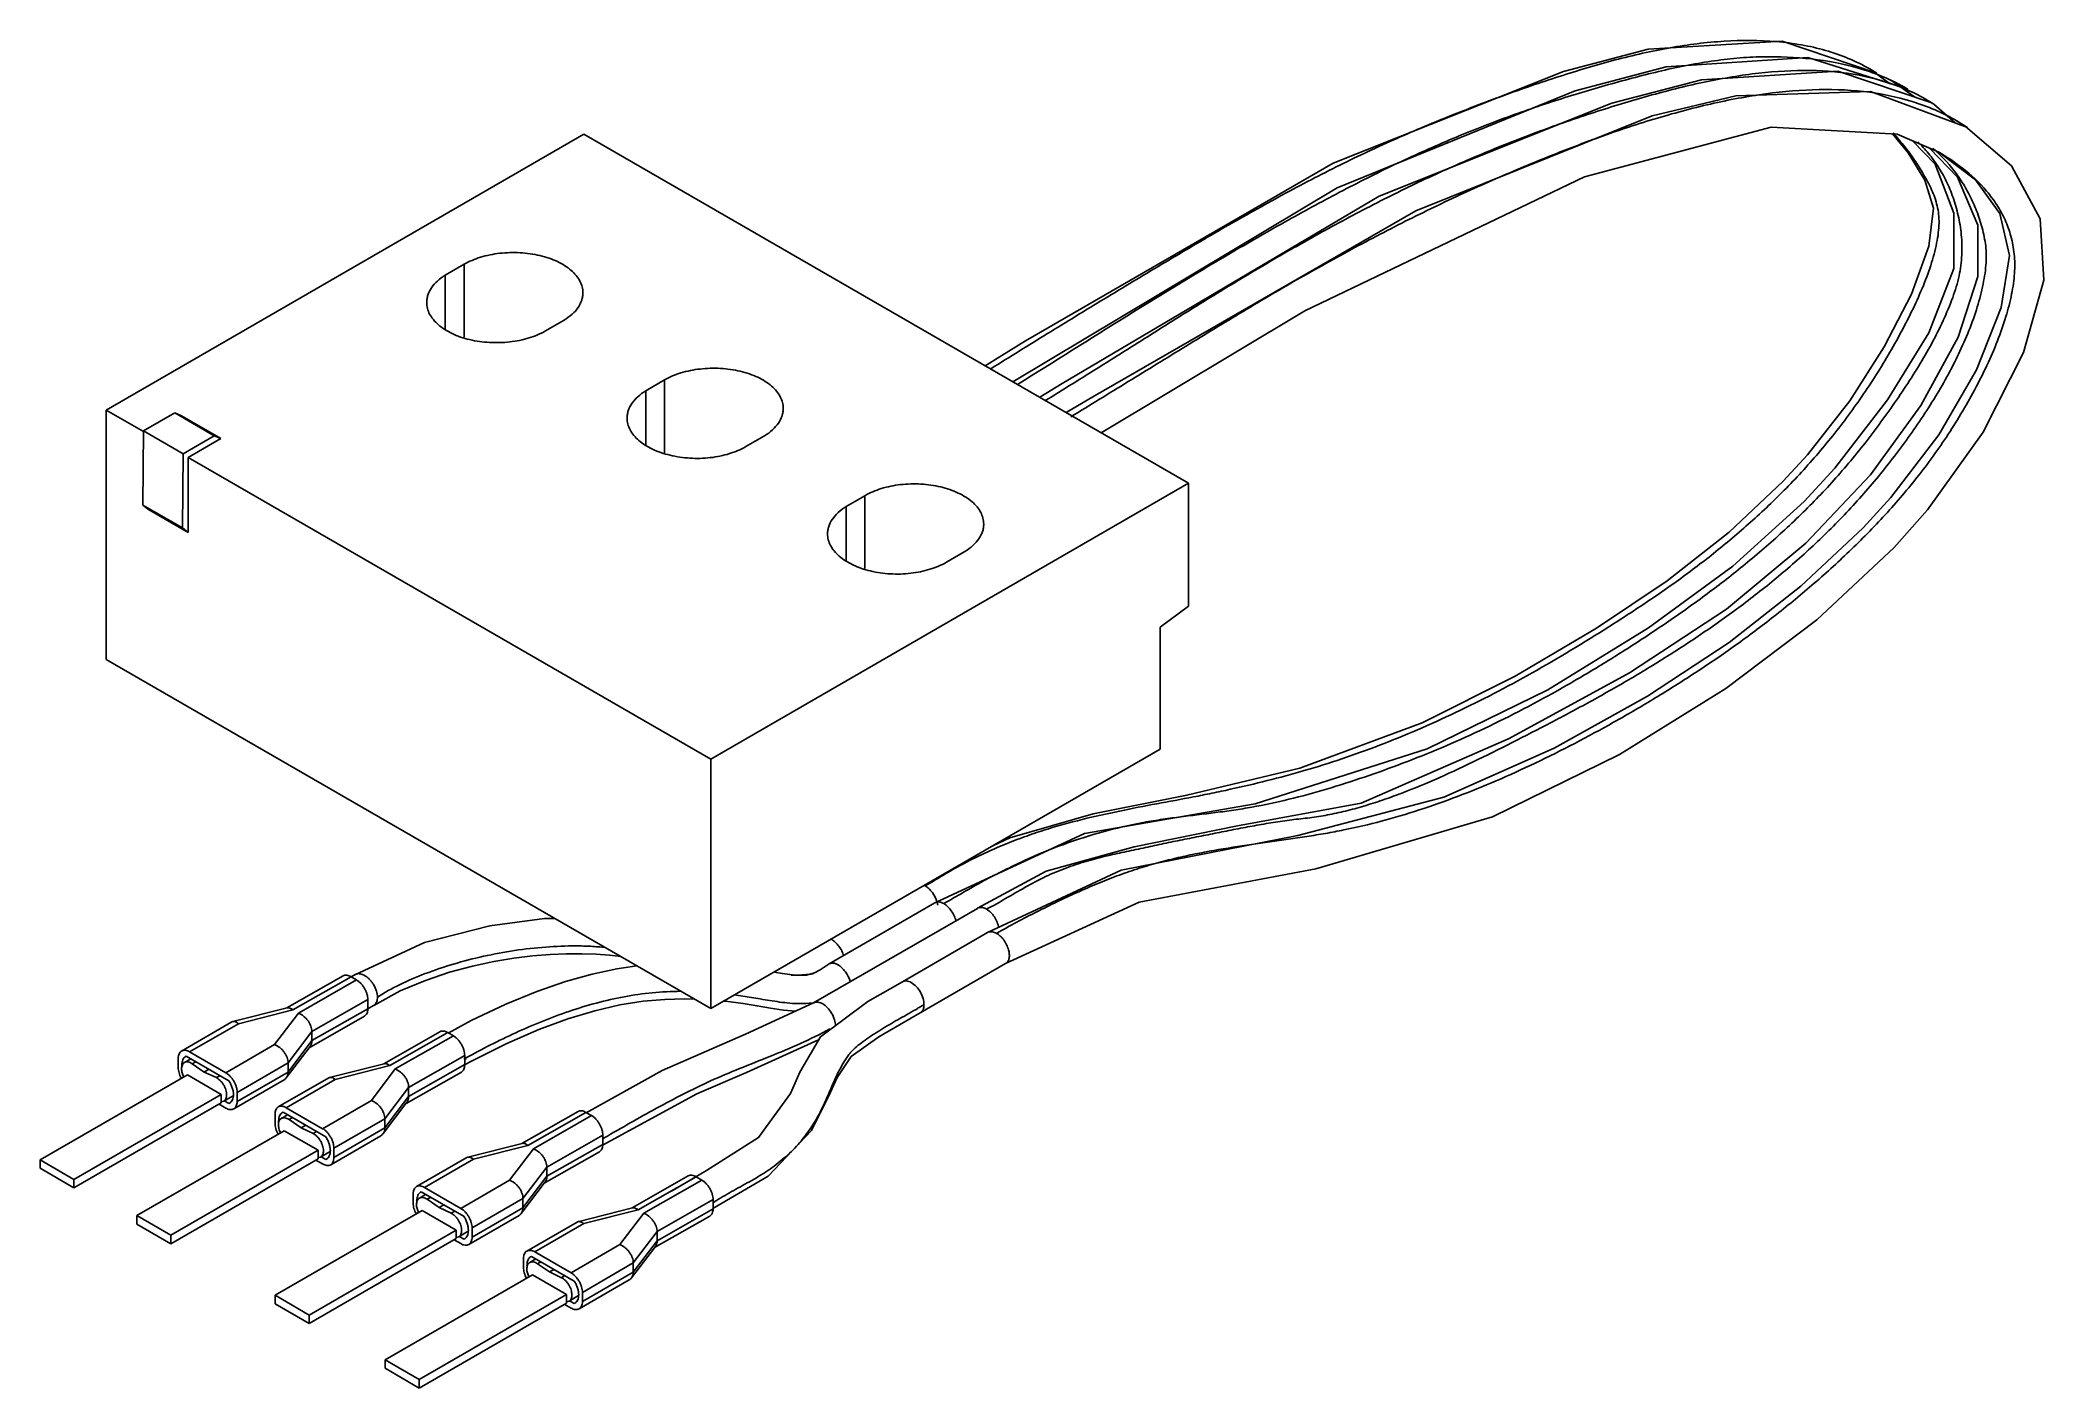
# Model space of a CAD drawing. Header units: millimetres. Extents: x 19 to 144, y 71 to 155.
import ezdxf

# ---------------------------------------------------------------- set-up
doc = ezdxf.new("R2010")
doc.units = ezdxf.units.MM
doc.header["$LTSCALE"] = 14.735379
doc.layers.get('0').update_dxf_attribs({"linetype": 'CONTINUOUS'})

msp = doc.modelspace()

# ---------------------------------------------------------------- linework, layer by layer
at = {"color": 7}
for p, q in [((132.8, 153.56), (132.82, 153.55)), ((132.8, 153.56), (133.25, 153.29)), ((134.03, 152.65), (132.82, 153.55)), ((135, 152.4), (135.01, 152.39)), ((135, 152.4), (135.19, 152.29)), ((136.27, 151.68), (136.28, 151.68)), ((136.27, 151.68), (136.67, 151.44)), ((136.8, 151.36), (136.28, 151.68)), ((138.13, 150.19), (136.8, 151.36)), ((138.25, 150.31), (138.26, 150.3)), ((138.79, 149.97), (138.25, 150.31)), ((138.26, 150.3), (138.9, 149.9)), ((22.67, 132.25), (52.51, 149.48)), ((52.51, 149.48), (90.27, 127.68)), ((141.66, 147.51), (138.79, 149.97)), ((137.11, 148.36), (137.12, 148.36)), ((45.02, 141.36), (43.85, 140.68)), ((43.85, 140.68), (43.85, 137.27)), ((45.02, 136.8), (45.02, 141.36)), ((50.11, 137.19), (51.27, 137.87)), ((57.54, 134.13), (56.37, 133.45)), ((57.54, 129.58), (57.54, 134.13)), ((56.37, 133.45), (56.37, 130.05)), ((22.67, 116.66), (22.67, 132.25)), ((25, 130.91), (22.67, 132.25)), ((26.95, 132.07), (25, 130.95)), ((29.42, 130.64), (26.95, 132.07)), ((27.37, 131.9), (26.95, 132.07)), ((27.37, 131.9), (29.84, 130.47)), ((25, 130.95), (24.97, 126.32)), ((27.48, 129.52), (25, 130.95)), ((29.42, 130.64), (27.48, 129.52)), ((29.84, 130.47), (27.8, 129.29)), ((29.42, 130.64), (29.84, 130.47)), ((62.62, 129.97), (63.79, 130.64)), ((27.44, 124.89), (27.48, 129.52)), ((27.8, 124.6), (27.8, 129.29)), ((60.43, 110.45), (27.8, 129.29)), ((90.27, 127.68), (60.43, 110.45)), ((90.27, 120), (90.27, 127.68)), ((70.05, 126.9), (68.88, 126.23)), ((70.05, 122.35), (70.05, 126.9)), ((24.97, 126.32), (25.32, 126.03)), ((27.44, 124.89), (24.97, 126.32)), ((25.32, 126.03), (27.8, 124.6)), ((68.88, 126.23), (68.88, 122.82)), ((27.8, 124.6), (27.44, 124.89)), ((75.14, 122.74), (76.3, 123.42)), ((90.27, 120), (88.5, 118.69)), ((88.5, 118.69), (88.5, 111.07)), ((60.43, 94.86), (22.67, 116.66)), ((88.5, 111.07), (60.43, 94.86)), ((60.43, 94.86), (60.43, 110.45)), ((74.42, 101.47), (67.82, 97.66)), ((66.85, 95.22), (77.08, 101.12)), ((77.09, 101.13), (77.08, 101.12)), ((72.39, 96.54), (77.71, 99.62)), ((67.81, 97.65), (67.82, 97.66)), ((78.84, 97.67), (73.51, 94.59)), ((37.46, 96.91), (33.95, 94.91)), ((34.33, 94.79), (37.96, 96.85)), ((38.31, 96.65), (34.68, 94.58)), ((38.31, 96.65), (37.96, 96.85)), ((37.97, 96.84), (38.21, 96.99)), ((72.39, 96.53), (70.23, 95.3)), ((72.38, 96.54), (72.39, 96.54)), ((39.01, 95.42), (35.52, 93.43)), ((39.01, 95.42), (39.01, 94.85)), ((30.52, 94.03), (27.38, 92.21)), ((27.88, 92.16), (30.93, 93.92)), ((30.52, 94.03), (30.57, 94.05)), ((33.98, 94.91), (30.57, 94.05)), ((30.93, 93.92), (34.33, 94.79)), ((34.68, 94.58), (33.19, 92.61)), ((38.81, 94.39), (35.35, 92.42)), ((35.52, 92.86), (39.01, 94.85)), ((39.01, 94.85), (39.37, 95.05)), ((39.37, 95.05), (39.38, 95.06)), ((30.14, 90.85), (33.19, 92.61)), ((35.52, 93.43), (34.03, 91.47)), ((34.03, 90.9), (35.52, 92.86)), ((35.52, 93.43), (35.52, 92.86)), ((43.51, 93.42), (40, 91.41)), ((40.38, 91.3), (44, 93.36)), ((44.36, 93.16), (40.72, 91.09)), ((44.36, 93.16), (44, 93.36)), ((27.17, 91.75), (27.17, 91.18)), ((27.95, 91.72), (27.56, 91.49)), ((27.67, 91.88), (27.63, 91.86)), ((30.34, 90.34), (27.67, 91.88)), ((27.88, 92.16), (30.14, 90.85)), ((28.26, 91.54), (28.04, 91.42)), ((28.04, 91.42), (28.8, 90.9)), ((34.03, 91.47), (30.85, 89.63)), ((35.41, 92.5), (33.92, 90.54)), ((34.03, 91.47), (34.03, 90.9)), ((40.03, 91.42), (36.62, 90.56)), ((45.06, 91.93), (41.56, 89.94)), ((41.56, 89.37), (45.06, 91.36)), ((45.11, 91.77), (45.01, 91.71)), ((45.06, 91.93), (45.06, 91.36)), ((45.16, 91.74), (45.06, 91.68)), ((27.74, 90.72), (18.54, 85.42)), ((29.86, 89.5), (27.74, 90.72)), ((28.8, 90.9), (29.08, 91.07)), ((28.8, 90.9), (29.55, 90.55)), ((29.55, 90.55), (29.76, 90.67)), ((33.78, 90.42), (30.64, 88.6)), ((30.85, 89.06), (34.03, 90.9)), ((36.57, 90.53), (33.42, 88.72)), ((33.92, 88.67), (36.97, 90.43)), ((36.57, 90.53), (36.62, 90.56)), ((36.97, 90.43), (40.38, 91.3)), ((40.72, 91.09), (39.23, 89.12)), ((44.85, 90.9), (41.4, 88.93)), ((57.4, 90.99), (52.65, 88.34)), ((29.86, 89.5), (20.66, 84.19)), ((29.86, 88.97), (20.66, 83.66)), ((29.72, 88.89), (30.14, 88.65)), ((29.86, 88.97), (29.86, 89.5)), ((30.02, 89.08), (29.86, 89.04)), ((30.61, 89.42), (30.02, 89.08)), ((30.05, 89.1), (30.34, 88.93)), ((30.34, 88.93), (30.38, 88.95)), ((30.38, 88.96), (30.39, 88.96)), ((30.85, 89.63), (30.85, 89.06)), ((36.19, 87.36), (39.23, 89.12)), ((41.45, 89.01), (39.96, 87.05)), ((41.56, 89.94), (40.07, 87.98)), ((40.07, 87.41), (41.56, 89.37)), ((41.56, 89.94), (41.56, 89.37)), ((33.22, 88.26), (33.22, 87.69)), ((34, 88.23), (33.61, 88)), ((33.72, 88.39), (33.68, 88.37)), ((36.39, 86.85), (33.72, 88.39)), ((33.92, 88.67), (36.19, 87.36)), ((34.3, 88.05), (34.09, 87.93)), ((34.09, 87.93), (34.85, 87.41)), ((40.07, 87.98), (36.89, 86.14)), ((40.07, 87.98), (40.07, 87.41)), ((52.14, 88.44), (48.63, 86.43)), ((49, 86.31), (52.63, 88.38)), ((52.98, 88.18), (49.35, 86.11)), ((52.98, 88.18), (52.63, 88.38)), ((33.78, 87.23), (24.59, 81.93)), ((35.9, 86.01), (33.78, 87.23)), ((34.85, 87.41), (35.13, 87.58)), ((34.85, 87.41), (35.59, 87.06)), ((35.59, 87.06), (35.81, 87.18)), ((39.83, 86.92), (36.69, 85.11)), ((36.89, 85.57), (40.07, 87.41)), ((48.65, 86.44), (45.25, 85.58)), ((53.69, 86.95), (50.19, 84.96)), ((50.19, 84.39), (53.69, 86.38)), ((53.77, 86.78), (53.68, 86.73)), ((53.69, 86.95), (53.69, 86.38)), ((53.78, 86.78), (53.69, 86.73)), ((18.54, 85.42), (18.54, 84.89)), ((20.66, 84.19), (18.54, 85.42)), ((35.9, 86.01), (26.71, 80.7)), ((35.9, 85.48), (26.71, 80.17)), ((35.77, 85.4), (36.19, 85.16)), ((35.9, 85.48), (35.9, 86.01)), ((36.06, 85.59), (35.9, 85.55)), ((36.66, 85.93), (36.06, 85.59)), ((36.1, 85.61), (36.39, 85.44)), ((36.39, 85.44), (36.43, 85.46)), ((36.43, 85.46), (36.44, 85.47)), ((36.89, 86.14), (36.89, 85.57)), ((45.19, 85.55), (42.05, 83.74)), ((42.55, 83.69), (45.6, 85.45)), ((45.19, 85.55), (45.25, 85.58)), ((45.6, 85.45), (49, 86.31)), ((49.35, 86.11), (47.86, 84.14)), ((53.48, 85.92), (50.02, 83.95)), ((18.54, 84.89), (20.66, 83.66)), ((20.66, 83.66), (20.66, 84.19)), ((44.81, 82.38), (47.86, 84.14)), ((50.08, 84.03), (48.59, 82.06)), ((50.19, 84.96), (48.7, 83)), ((48.7, 82.42), (50.19, 84.39)), ((50.19, 84.96), (50.19, 84.39)), ((59.02, 84.41), (55.51, 82.41)), ((55.89, 82.29), (59.52, 84.36)), ((59.87, 84.15), (56.24, 82.08)), ((60.17, 84.75), (57.98, 83.46)), ((59.87, 84.15), (59.52, 84.36)), ((41.84, 83.28), (41.84, 82.71)), ((42.62, 83.25), (42.23, 83.02)), ((42.35, 83.41), (42.3, 83.39)), ((45.02, 81.87), (42.35, 83.41)), ((42.55, 83.69), (44.81, 82.38)), ((42.93, 83.07), (42.72, 82.95)), ((42.72, 82.95), (43.47, 82.43)), ((43.47, 82.43), (43.75, 82.6)), ((48.7, 83), (45.52, 81.16)), ((48.7, 83), (48.7, 82.42)), ((60.57, 82.93), (57.08, 80.93)), ((60.56, 82.75), (60.64, 82.8)), ((60.57, 82.93), (60.57, 82.35)), ((60.57, 82.74), (60.65, 82.79)), ((24.59, 81.93), (24.59, 81.4)), ((26.71, 80.7), (24.59, 81.93)), ((24.59, 81.4), (26.71, 80.17)), ((42.41, 82.25), (33.22, 76.95)), ((44.53, 81.03), (42.41, 82.25)), ((43.47, 82.43), (44.22, 82.08)), ((44.22, 82.08), (44.44, 82.2)), ((48.46, 81.94), (45.31, 80.13)), ((45.52, 80.59), (48.7, 82.42)), ((52.08, 81.53), (48.94, 79.71)), ((49.44, 79.66), (52.49, 81.43)), ((52.08, 81.53), (52.13, 81.55)), ((55.54, 82.42), (52.13, 81.55)), ((52.49, 81.43), (55.89, 82.29)), ((56.24, 82.08), (54.75, 80.12)), ((60.36, 81.9), (56.91, 79.93)), ((57.08, 80.36), (60.57, 82.35)), ((26.71, 80.17), (26.71, 80.7)), ((44.53, 81.03), (35.34, 75.72)), ((44.53, 80.5), (35.34, 75.19)), ((44.4, 80.42), (44.81, 80.18)), ((44.53, 80.5), (44.53, 81.03)), ((44.69, 80.61), (44.53, 80.57)), ((45.28, 80.95), (44.69, 80.61)), ((44.72, 80.63), (45.02, 80.46)), ((45.02, 80.46), (45.06, 80.48)), ((45.06, 80.48), (45.06, 80.49)), ((45.52, 81.16), (45.52, 80.59)), ((51.7, 78.36), (54.75, 80.12)), ((57.08, 80.93), (55.59, 78.97)), ((55.59, 78.4), (57.08, 80.36)), ((57.08, 80.93), (57.08, 80.36)), ((48.73, 79.26), (48.73, 78.68)), ((49.51, 79.22), (49.12, 79)), ((49.23, 79.38), (49.19, 79.36)), ((51.9, 77.84), (49.23, 79.38)), ((49.44, 79.66), (51.7, 78.36)), ((49.82, 79.04), (49.6, 78.92)), ((49.6, 78.92), (50.36, 78.41)), ((55.59, 78.97), (52.41, 77.13)), ((56.97, 80), (55.48, 78.04)), ((55.59, 78.97), (55.59, 78.4)), ((49.29, 78.23), (40.1, 72.92)), ((51.42, 77), (49.29, 78.23)), ((50.36, 78.41), (50.64, 78.57)), ((50.36, 78.41), (51.11, 78.05)), ((51.11, 78.05), (51.32, 78.18)), ((55.34, 77.92), (52.2, 76.1)), ((52.41, 76.56), (55.59, 78.4)), ((35.34, 75.72), (33.22, 76.95)), ((33.22, 76.95), (33.22, 76.41)), ((33.22, 76.41), (35.34, 75.19)), ((51.42, 77), (42.22, 71.7)), ((51.42, 76.47), (42.22, 71.16)), ((51.28, 76.39), (51.7, 76.15)), ((51.42, 76.47), (51.42, 77)), ((51.58, 76.58), (51.42, 76.54)), ((52.17, 76.93), (51.58, 76.58)), ((51.61, 76.6), (51.9, 76.44)), ((51.9, 76.44), (51.94, 76.46)), ((51.94, 76.46), (51.95, 76.46)), ((52.41, 77.13), (52.41, 76.56)), ((35.34, 75.19), (35.34, 75.72)), ((42.22, 71.7), (40.1, 72.92)), ((40.1, 72.92), (40.1, 72.39)), ((40.1, 72.39), (42.22, 71.16)), ((42.22, 71.16), (42.22, 71.7))]:
    msp.add_line(p, q, dxfattribs=at)
for points in [[(133.25, 153.29), (127.33, 155.3), (118.97, 154.8), (113.68, 153.41), (99.3, 147.68), (80.08, 136.58), (77.56, 135.02)], [(135.19, 152.29), (128.94, 154.27), (120.08, 153.7), (114.41, 152.2), (99.54, 146.13), (79.29, 134.02)], [(136.67, 151.44), (130.81, 153.42), (122.29, 152.88), (116.69, 151.43), (102.17, 145.61), (82.38, 133.9), (80.97, 133.05)], [(135.59, 151.81), (134.11, 152.86), (135.01, 152.39)], [(138.9, 149.9), (132.86, 152.15), (124.43, 151.87), (119.22, 150.62), (104.46, 144.7), (84.28, 133.07), (82.63, 132.09)], [(135.5, 149.05), (136.88, 147.61), (138.06, 144.54), (138.05, 141.1), (136.49, 137.08), (133.92, 132.89), (130.63, 128.62), (128.7, 126.53), (124.25, 122.5), (118.98, 118.64), (112.71, 114.77), (105.17, 111.08), (94.42, 107.66), (83.77, 105.8), (74.42, 101.47)], [(134.22, 149.5), (135.21, 148.31), (136.24, 146.61), (136.78, 144.86), (136.5, 142.48), (135.41, 139.49), (133.71, 136.21), (131.55, 132.82), (128.91, 129.46), (127.4, 127.81), (124.02, 124.62), (120.15, 121.59), (115.74, 118.63), (110.66, 115.62), (104.86, 112.71), (97.22, 109.88), (90.16, 108.19), (84.3, 107.03), (79.1, 105.52), (78.04, 105.03)], [(84.81, 130.83), (97.52, 138.45), (115, 146.82), (126.65, 149.93), (134.51, 149.48), (137.12, 148.36)], [(136.56, 148.6), (138.28, 146.8), (139.56, 143.81), (139.56, 140.6), (138.32, 136.8), (136, 132.53), (132.84, 128.21), (128.82, 123.93), (123.86, 119.82), (117.81, 115.83), (110.29, 111.73), (101.05, 107.69), (93.33, 106.27), (86.87, 104.96), (81.38, 103.44), (77.09, 101.13)], [(137.11, 148.36), (139.41, 146.63), (140.93, 144.52), (141.52, 141.91), (141.01, 138.66), (139.46, 134.76), (137.12, 130.71), (134.12, 126.79), (132.39, 124.89), (128.49, 121.24), (124.02, 117.73), (118.93, 114.37), (113.1, 111.12), (106.2, 108.06), (97.09, 105.68), (86.05, 103.5), (77.71, 99.61)], [(78.84, 97.67), (87.18, 101.5), (98.22, 103.59), (109.25, 106.85), (117.17, 110.74), (123.82, 114.85), (129.5, 119.15), (134.32, 123.66), (136.41, 126.01), (139.89, 130.88), (142.41, 135.85), (143.68, 140.36), (143.44, 144.19), (141.66, 147.51)], [(50.68, 100.49), (50.04, 100.48), (46.63, 100.04), (42.55, 98.99), (38.2, 96.98)], [(39.38, 95.06), (41.04, 95.97), (42.61, 96.62), (44.12, 97.13), (45.54, 97.51), (46.87, 97.8), (48.12, 98.01), (49.29, 98.16), (50.39, 98.25), (51.41, 98.29), (52.38, 98.29), (53.27, 98.26), (54.11, 98.19), (54.81, 98.11)], [(67.81, 97.65), (67.7, 97.58), (67.25, 97.29), (66.9, 97.09), (66.4, 96.96), (65.68, 96.96), (64.9, 97.05), (64.38, 97.14)], [(55.8, 97.53), (54.56, 97.34), (53.02, 97.01), (51.36, 96.55), (49.57, 95.93), (47.63, 95.13), (45.47, 94.11), (44.02, 93.33)], [(45.07, 91.35), (45.32, 91.49), (47.69, 92.69), (49.68, 93.56), (51.5, 94.23), (53.18, 94.73), (54.74, 95.09), (56.2, 95.32), (57.55, 95.44), (58.8, 95.47), (59.4, 95.45)], [(66.85, 95.22), (62.59, 93.26), (57.4, 90.99)], [(70.23, 95.3), (67.27, 93.1), (65.98, 90.88), (65.4, 89.55), (63.41, 86.8), (60.17, 84.75)], [(61.25, 95.33), (61.5, 95.3), (62.44, 95.18), (63.32, 95.03), (64.16, 94.89), (64.97, 94.77), (65.74, 94.71)], [(60.56, 82.37), (64.01, 84.4), (66.72, 87.25), (67.9, 89.65), (68.31, 90.56), (69.19, 91.86), (70.92, 93.09), (73.51, 94.59)], [(53.7, 86.35), (59.55, 89.54), (62.66, 90.87), (67.15, 92.9)]]:
    msp.add_lwpolyline(points, dxfattribs=at)
for centre, radius, start, end in [((129.2, 142.31), 11.64, 60.0699, 64.3029), ((130.36, 141.4), 11.86, 60.0869, 67.0581), ((131.51, 138.66), 13.45, 59.6167, 59.903), ((130.31, 141.16), 9.84, 46.6329, 49.1655), ((130.69, 137.24), 12.84, 52.1408, 59.9821), ((73.34, 101.69), 0.965, 59.9301, 66.008), ((77.28, 100.78), 0.402, 104.9457, 117.6818), ((77.9, 99.29), 0.373, 111.7978, 119.8288), ((38.41, 96.64), 0.401, 113.0786, 119.9694), ((38.42, 96.62), 0.424, 105.2873, 113.0403), ((39.17, 95.4), 0.401, 302.7627, 315.0593), ((66.14, 100.79), 5.62, 276.1493, 277.3184), ((23.76, 181.94), 100.19, 299.6617, 299.924), ((28.51, 91.34), 1.12, 180.0144, 183.2128), ((33.55, 90.81), 0.458, 299.9324, 322.887), ((34.56, 87.85), 1.12, 180.0144, 183.2128), ((39.6, 87.32), 0.458, 299.9324, 322.887), ((43.18, 82.87), 1.12, 180.0144, 183.2128), ((48.23, 82.34), 0.458, 299.9324, 322.887), ((50.07, 78.84), 1.12, 180.0144, 183.2128), ((55.11, 78.32), 0.458, 299.9324, 322.887)]:
    msp.add_arc(centre, radius, start, end, dxfattribs=at)
for points, knots in [([(77.91, 134.83), (79.09, 135.56), (81.45, 137.03), (85, 139.2), (88.55, 141.34), (92.1, 143.44), (95.66, 145.46), (98.64, 147.03), (101.03, 148.2), (103.4, 149.29), (105.76, 150.3), (108.13, 151.23), (109.9, 151.89), (111.65, 152.51), (113.98, 153.28), (116.86, 154.15), (120.29, 154.93), (123.67, 155.36), (126.42, 155.36), (128.53, 155.09), (130.04, 154.75), (131.47, 154.25), (132.37, 153.81), (132.8, 153.56)], [0, 0, 0, 0, 0.069562, 0.138971, 0.208149, 0.277004, 0.34532, 0.412595, 0.445701, 0.478407, 0.542715, 0.574373, 0.605718, 0.636777, 0.667579, 0.728207, 0.787033, 0.843664, 0.898012, 0.924279, 0.94995, 0.975126, 1, 1, 1, 1]), ([(79.59, 133.85), (81.86, 135.27), (86.39, 138.13), (92.08, 141.61), (96.67, 144.24), (100.1, 146.09), (103.53, 147.8), (106.95, 149.32), (110.36, 150.65), (113.19, 151.6), (115.44, 152.28), (117.11, 152.76), (118.77, 153.2), (120.42, 153.59), (122.07, 153.92), (123.7, 154.16), (125.3, 154.31), (127.38, 154.35), (129.9, 154.16), (131.86, 153.71), (132.79, 153.39)], [0, 0, 0, 0, 0.138435, 0.276213, 0.344304, 0.411494, 0.477459, 0.541922, 0.604732, 0.665995, 0.696136, 0.725994, 0.755582, 0.78488, 0.813755, 0.842076, 0.869767, 0.89681, 0.949223, 1, 1, 1, 1]), ([(81.29, 132.82), (82.44, 133.53), (84.73, 134.96), (88.17, 137.13), (91.61, 139.29), (95.07, 141.38), (98.54, 143.36), (102, 145.21), (105.47, 146.9), (108.93, 148.42), (112.36, 149.76), (115.23, 150.74), (117.5, 151.45), (119.75, 152.1), (122.52, 152.79), (125.82, 153.35), (129.04, 153.54), (132.12, 153.27), (134.07, 152.71), (134.98, 152.32)], [0, 0, 0, 0, 0.069001, 0.138251, 0.207638, 0.276616, 0.344761, 0.4118, 0.477476, 0.541711, 0.604524, 0.666027, 0.696334, 0.726358, 0.785372, 0.84242, 0.897123, 0.949516, 1, 1, 1, 1]), ([(132.79, 153.39), (132.92, 153.35), (133.41, 153.17), (133.89, 152.97), (134.24, 152.8)], [0, 0, 0, 0, 0.250911, 1, 1, 1, 1]), ([(82.91, 131.83), (84.11, 132.56), (86.5, 134.03), (90.08, 136.23), (93.66, 138.42), (97.25, 140.54), (100.85, 142.53), (104.45, 144.39), (108.05, 146.1), (111.66, 147.66), (115.25, 149.08), (118.83, 150.31), (122.37, 151.3), (125.83, 151.99), (129.18, 152.33), (132.4, 152.24), (134.97, 151.73), (136.9, 151.02), (137.82, 150.56), (138.26, 150.3)], [0, 0, 0, 0, 0.069453, 0.139119, 0.2087, 0.277787, 0.345923, 0.412894, 0.478737, 0.543631, 0.607704, 0.670487, 0.731369, 0.789782, 0.845399, 0.898287, 0.949223, 0.974492, 1, 1, 1, 1]), ([(134.26, 149.56), (134.48, 149.31), (134.93, 148.8), (135.54, 147.98), (136.11, 147.08), (136.54, 146.3), (136.83, 145.65), (136.99, 145.14), (137.1, 144.61), (137.14, 144.06), (137.11, 143.46), (137.02, 142.83), (136.87, 142.15), (136.6, 141.21), (136.16, 140.01), (135.51, 138.56), (134.77, 137.12), (133.97, 135.68), (133.11, 134.28), (131.9, 132.47), (130.28, 130.32), (128.18, 127.93), (125.96, 125.75), (123.67, 123.76), (121.32, 121.94), (118.94, 120.28), (115.76, 118.21), (112.57, 116.28), (109.35, 114.53), (106.96, 113.35), (104.58, 112.27), (102.21, 111.3), (99.85, 110.45), (97.51, 109.72), (95.19, 109.09), (93.26, 108.64), (91.72, 108.31), (90.19, 108.01), (88.27, 107.66), (85.95, 107.21), (83.59, 106.69), (81.6, 106.14), (79.99, 105.59), (78.76, 105.12), (77.52, 104.57), (76.48, 104.06), (75.65, 103.61), (75.03, 103.25), (74.42, 102.88), (74.02, 102.64), (73.82, 102.52)], [0, 0, 0, 0, 0.011638, 0.0236, 0.035944, 0.048512, 0.054729, 0.06092, 0.067145, 0.073489, 0.080229, 0.087732, 0.095867, 0.104378, 0.122052, 0.140503, 0.159535, 0.178731, 0.197874, 0.216932, 0.25462, 0.291659, 0.327935, 0.363226, 0.397618, 0.431381, 0.464709, 0.52984, 0.561513, 0.592557, 0.622976, 0.652741, 0.681834, 0.710322, 0.738296, 0.765858, 0.779515, 0.793109, 0.820267, 0.847677, 0.875664, 0.904592, 0.919545, 0.934893, 0.950682, 0.966935, 0.97525, 0.98371, 0.992054, 1, 1, 1, 1]), ([(135.8, 149.01), (136.04, 148.78), (136.49, 148.29), (137.09, 147.46), (137.61, 146.54), (138.03, 145.52), (138.35, 144.4), (138.55, 143.19), (138.58, 141.92), (138.41, 140.59), (137.99, 139.23), (137.4, 137.82), (136.68, 136.39), (135.85, 134.96), (134.95, 133.56), (134, 132.18), (133.02, 130.84), (132.01, 129.55), (130.97, 128.31), (129.54, 126.74), (127.68, 124.9), (125.36, 122.86), (122.98, 120.99), (120.58, 119.27), (118.16, 117.65), (115.73, 116.13), (112.53, 114.26), (108.54, 112.19), (104.48, 110.47), (101.26, 109.32), (98.9, 108.56), (96.56, 107.92), (94.62, 107.5), (93.09, 107.26), (91.57, 107.05), (90.04, 106.88), (88.5, 106.67), (86.91, 106.4), (84.88, 105.93), (82.42, 105.14), (80.36, 104.29), (78.71, 103.49), (77.45, 102.84), (76.21, 102.13), (75.39, 101.65), (74.98, 101.42)], [0, 0, 0, 0, 0.011418, 0.023102, 0.035179, 0.047811, 0.061204, 0.075302, 0.0899, 0.104975, 0.121332, 0.139158, 0.157639, 0.17665, 0.195997, 0.215318, 0.234417, 0.253284, 0.271908, 0.290318, 0.326619, 0.362178, 0.396905, 0.430892, 0.464375, 0.497332, 0.529683, 0.592387, 0.652524, 0.681748, 0.710388, 0.738327, 0.76543, 0.778676, 0.79185, 0.818371, 0.831878, 0.845641, 0.874058, 0.903744, 0.934798, 0.950814, 0.967146, 0.983669, 1, 1, 1, 1]), ([(137.06, 148.31), (137.55, 147.86), (138.21, 147.08), (138.93, 145.91), (139.31, 145.11), (139.58, 144.43), (139.75, 143.9), (139.9, 143.35), (140.01, 142.79), (140.08, 142.21), (140.08, 141.6), (140.03, 140.96), (139.88, 140.04), (139.59, 138.84), (139.08, 137.38), (138.45, 135.92), (137.73, 134.49), (136.91, 133.08), (135.74, 131.24), (134.14, 129.04), (132.07, 126.57), (129.87, 124.3), (127.58, 122.23), (125.24, 120.35), (122.86, 118.63), (120.46, 117.04), (118.06, 115.57), (115.64, 114.19), (113.22, 112.89), (110.78, 111.63), (108.36, 110.41), (105.95, 109.28), (103.96, 108.45), (102.38, 107.88), (101.22, 107.51), (100.08, 107.19), (99.13, 106.99), (98.39, 106.86), (97.83, 106.78), (97.27, 106.72), (96.7, 106.65), (96.12, 106.58), (95.35, 106.46), (94.38, 106.29), (93.22, 106.07), (92.06, 105.84), (90.9, 105.61), (89.74, 105.38), (88.58, 105.14), (87.42, 104.89), (86.24, 104.64), (85.05, 104.38), (83.83, 104.06), (82.58, 103.65), (81.31, 103.12), (80.06, 102.45), (78.85, 101.74), (78.05, 101.28), (77.65, 101.07)], [0, 0, 0, 0, 0.023235, 0.035274, 0.047711, 0.05412, 0.06068, 0.067322, 0.073975, 0.080662, 0.087629, 0.095072, 0.102996, 0.120046, 0.138195, 0.156711, 0.175408, 0.194316, 0.213356, 0.251426, 0.289072, 0.325831, 0.361583, 0.396473, 0.430575, 0.463908, 0.496602, 0.528854, 0.560836, 0.592717, 0.624373, 0.655366, 0.685325, 0.699821, 0.713955, 0.727715, 0.741087, 0.747627, 0.754116, 0.760657, 0.767331, 0.774117, 0.780944, 0.794657, 0.808393, 0.822109, 0.835822, 0.849564, 0.863347, 0.877173, 0.891076, 0.905246, 0.919844, 0.935046, 0.951094, 0.967807, 0.98432, 1, 1, 1, 1]), ([(138.57, 147.38), (139.13, 146.95), (139.91, 146.22), (140.76, 145.08), (141.28, 144.14), (141.65, 143.1), (141.86, 141.98), (141.87, 140.76), (141.68, 139.45), (141.31, 138.04), (140.79, 136.55), (140.13, 135.02), (139.1, 132.99), (137.65, 130.56), (135.67, 127.86), (133.53, 125.4), (131.27, 123.14), (128.93, 121.05), (126.55, 119.12), (124.15, 117.34), (121.72, 115.7), (119.28, 114.17), (116.04, 112.28), (112.78, 110.58), (109.5, 109.08), (107.08, 108.1), (104.69, 107.26), (102.33, 106.55), (100.37, 106.09), (98.81, 105.8), (97.27, 105.55), (95.34, 105.28), (93.01, 104.95), (91.05, 104.61), (89.46, 104.26), (88.25, 103.95), (87.02, 103.58), (85.78, 103.15), (84.54, 102.66), (83.29, 102.12), (82.04, 101.53), (80.78, 100.91), (79.53, 100.26), (78.69, 99.8), (78.27, 99.56)], [0, 0, 0, 0, 0.02414, 0.036306, 0.048548, 0.060988, 0.07385, 0.087472, 0.10252, 0.119259, 0.137416, 0.156582, 0.17629, 0.215445, 0.253503, 0.290757, 0.327321, 0.363144, 0.398094, 0.432241, 0.465716, 0.498632, 0.531058, 0.594173, 0.624719, 0.654512, 0.683521, 0.711705, 0.739074, 0.752529, 0.765893, 0.792559, 0.819414, 0.84677, 0.860769, 0.875074, 0.889715, 0.904699, 0.919999, 0.935565, 0.951368, 0.967355, 0.983509, 1, 1, 1, 1]), ([(52.44, 139.58), (52.44, 139.7), (52.41, 139.96), (52.26, 140.32), (52.02, 140.67), (51.7, 140.99), (51.31, 141.28), (50.84, 141.54), (50.32, 141.75), (49.55, 141.97), (48.51, 142.11), (47.26, 142.08), (46.07, 141.84), (45.34, 141.54), (45.02, 141.36)], [0, 0, 0, 0, 0.042839, 0.087449, 0.135262, 0.187204, 0.243684, 0.304679, 0.369818, 0.438468, 0.582751, 0.729841, 0.871367, 1, 1, 1, 1]), ([(43.85, 140.68), (43.68, 140.57), (43.36, 140.34), (42.98, 139.92), (42.78, 139.52), (42.7, 139.21), (42.69, 139.05), (42.69, 138.97)], [0, 0, 0, 0, 0.287519, 0.545873, 0.779718, 0.890802, 1, 1, 1, 1]), ([(42.69, 138.97), (42.69, 138.85), (42.72, 138.59), (42.86, 138.23), (43.1, 137.88), (43.42, 137.56), (43.82, 137.27), (44.28, 137.01), (44.8, 136.8), (45.58, 136.58), (46.61, 136.44), (47.87, 136.47), (49.06, 136.71), (49.78, 137.01), (50.11, 137.19)], [0, 0, 0, 0, 0.042839, 0.087449, 0.135262, 0.187204, 0.243684, 0.304679, 0.369818, 0.438468, 0.582751, 0.729841, 0.871367, 1, 1, 1, 1]), ([(51.27, 137.87), (51.45, 137.98), (51.77, 138.21), (52.15, 138.63), (52.35, 139.03), (52.43, 139.34), (52.44, 139.5), (52.44, 139.58)], [0, 0, 0, 0, 0.287519, 0.545873, 0.779718, 0.890802, 1, 1, 1, 1]), ([(64.95, 132.36), (64.95, 132.48), (64.92, 132.73), (64.78, 133.1), (64.54, 133.45), (64.22, 133.77), (63.82, 134.06), (63.36, 134.31), (62.84, 134.52), (62.06, 134.74), (61.03, 134.89), (59.77, 134.85), (58.59, 134.62), (57.86, 134.32), (57.54, 134.13)], [0, 0, 0, 0, 0.042839, 0.087449, 0.135262, 0.187204, 0.243684, 0.304679, 0.369818, 0.438468, 0.582751, 0.729841, 0.871367, 1, 1, 1, 1]), ([(56.37, 133.45), (56.19, 133.34), (55.87, 133.11), (55.5, 132.69), (55.29, 132.3), (55.21, 131.98), (55.2, 131.82), (55.2, 131.74)], [0, 0, 0, 0, 0.287519, 0.545873, 0.779718, 0.890802, 1, 1, 1, 1]), ([(55.2, 131.74), (55.2, 131.62), (55.23, 131.37), (55.38, 131), (55.62, 130.65), (55.94, 130.33), (56.33, 130.04), (56.8, 129.79), (57.32, 129.58), (58.09, 129.36), (59.13, 129.21), (60.38, 129.24), (61.57, 129.48), (62.3, 129.78), (62.62, 129.97)], [0, 0, 0, 0, 0.042839, 0.087449, 0.135262, 0.187204, 0.243684, 0.304679, 0.369818, 0.438468, 0.582751, 0.729841, 0.871367, 1, 1, 1, 1]), ([(63.79, 130.64), (63.96, 130.75), (64.28, 130.99), (64.66, 131.41), (64.86, 131.8), (64.94, 132.12), (64.95, 132.28), (64.95, 132.36)], [0, 0, 0, 0, 0.287519, 0.545873, 0.779718, 0.890802, 1, 1, 1, 1]), ([(77.47, 125.13), (77.47, 125.25), (77.44, 125.51), (77.29, 125.87), (77.06, 126.22), (76.74, 126.54), (76.34, 126.83), (75.88, 127.08), (75.35, 127.29), (74.58, 127.52), (73.54, 127.66), (72.29, 127.63), (71.1, 127.39), (70.37, 127.09), (70.05, 126.9)], [0, 0, 0, 0, 0.042839, 0.087449, 0.135262, 0.187204, 0.243684, 0.304679, 0.369818, 0.438468, 0.582751, 0.729841, 0.871367, 1, 1, 1, 1]), ([(68.88, 126.23), (68.71, 126.12), (68.39, 125.88), (68.01, 125.46), (67.81, 125.07), (67.73, 124.75), (67.72, 124.6), (67.72, 124.52)], [0, 0, 0, 0, 0.287519, 0.545873, 0.779718, 0.890802, 1, 1, 1, 1]), ([(67.72, 124.52), (67.72, 124.39), (67.75, 124.14), (67.9, 123.77), (68.13, 123.43), (68.45, 123.11), (68.85, 122.82), (69.31, 122.56), (69.84, 122.35), (70.61, 122.13), (71.64, 121.98), (72.9, 122.02), (74.09, 122.26), (74.82, 122.56), (75.14, 122.74)], [0, 0, 0, 0, 0.042839, 0.087449, 0.135262, 0.187204, 0.243684, 0.304679, 0.369818, 0.438468, 0.582751, 0.729841, 0.871367, 1, 1, 1, 1]), ([(76.3, 123.42), (76.48, 123.53), (76.8, 123.76), (77.18, 124.18), (77.38, 124.57), (77.46, 124.89), (77.47, 125.05), (77.47, 125.13)], [0, 0, 0, 0, 0.287519, 0.545873, 0.779718, 0.890802, 1, 1, 1, 1]), ([(74.56, 101.51), (74.5, 101.72), (74.35, 102.03), (74.06, 102.35), (73.9, 102.48), (73.82, 102.52)], [0, 0, 0, 0, 0.526189, 0.781905, 1, 1, 1, 1]), ([(74.98, 101.42), (74.94, 101.44), (74.84, 101.49), (74.69, 101.53), (74.55, 101.52), (74.46, 101.49), (74.42, 101.47)], [0, 0, 0, 0, 0.274247, 0.533142, 0.773415, 1, 1, 1, 1]), ([(74.6, 101.32), (74.6, 101.33), (74.59, 101.4), (74.58, 101.46), (74.56, 101.51)], [0, 0, 0, 0, 0.23789, 1, 1, 1, 1]), ([(75.74, 100.33), (75.72, 100.44), (75.64, 100.67), (75.46, 100.97), (75.24, 101.23), (75.07, 101.37), (74.98, 101.42)], [0, 0, 0, 0, 0.250872, 0.522089, 0.780334, 1, 1, 1, 1]), ([(77.65, 101.07), (77.57, 101.12), (77.42, 101.18), (77.25, 101.18), (77.18, 101.16)], [0, 0, 0, 0, 0.541366, 1, 1, 1, 1]), ([(78.41, 99.91), (78.39, 100.03), (78.32, 100.26), (78.15, 100.59), (77.93, 100.87), (77.74, 101.01), (77.65, 101.07)], [0, 0, 0, 0, 0.251256, 0.513761, 0.76895, 1, 1, 1, 1]), ([(67.99, 99.17), (68.06, 99.12), (68.22, 99), (68.43, 98.77), (68.61, 98.48), (68.7, 98.27), (68.73, 98.16)], [0, 0, 0, 0, 0.209408, 0.460251, 0.733487, 1, 1, 1, 1]), ([(78.27, 99.56), (78.23, 99.58), (78.15, 99.63), (78.01, 99.66), (77.88, 99.67), (77.8, 99.65), (77.76, 99.64)], [0, 0, 0, 0, 0.271782, 0.530429, 0.772283, 1, 1, 1, 1]), ([(78.84, 97.67), (78.9, 97.7), (79, 97.81), (79.07, 98.02), (79.08, 98.27), (79.02, 98.56), (78.91, 98.86), (78.73, 99.15), (78.52, 99.39), (78.36, 99.51), (78.27, 99.56)], [0, 0, 0, 0, 0.091022, 0.190043, 0.296689, 0.423324, 0.571387, 0.727164, 0.874439, 1, 1, 1, 1]), ([(53.84, 98.68), (53.54, 98.71), (52.93, 98.76), (51.69, 98.79), (50.1, 98.73), (48.17, 98.51), (46.24, 98.15), (44.38, 97.67), (42.62, 97.08), (41.03, 96.4), (40.05, 95.86), (39.61, 95.57)], [0, 0, 0, 0, 0.060917, 0.122998, 0.251619, 0.384022, 0.517256, 0.648322, 0.774273, 0.892323, 1, 1, 1, 1]), ([(67.82, 97.65), (67.86, 97.67), (67.95, 97.71), (68.09, 97.71), (68.24, 97.67), (68.33, 97.62), (68.38, 97.6)], [0, 0, 0, 0, 0.231759, 0.474355, 0.731949, 1, 1, 1, 1]), ([(37.96, 96.85), (37.91, 96.88), (37.83, 96.92), (37.7, 96.95), (37.57, 96.95), (37.5, 96.93), (37.46, 96.91)], [0, 0, 0, 0, 0.290135, 0.549512, 0.782516, 1, 1, 1, 1]), ([(38.79, 96.94), (38.75, 96.96), (38.66, 96.99), (38.51, 97.05), (38.38, 97.05), (38.31, 97.03)], [0, 0, 0, 0, 0.288083, 0.542017, 1, 1, 1, 1]), ([(39.01, 95.42), (39.01, 95.48), (39, 95.59), (38.96, 95.77), (38.9, 95.95), (38.81, 96.12), (38.7, 96.28), (38.58, 96.43), (38.45, 96.55), (38.36, 96.62), (38.31, 96.65)], [0, 0, 0, 0, 0.114227, 0.237528, 0.367281, 0.500388, 0.63344, 0.763036, 0.886089, 1, 1, 1, 1]), ([(39.61, 95.57), (39.61, 95.7), (39.56, 95.98), (39.41, 96.3), (39.25, 96.54), (39.13, 96.67), (39.03, 96.77), (38.93, 96.86), (38.85, 96.91), (38.79, 96.94)], [0, 0, 0, 0, 0.236086, 0.497703, 0.630696, 0.760676, 0.82336, 0.883887, 1, 1, 1, 1]), ([(66.87, 97.05), (66.75, 97.03), (66.28, 96.96), (65.8, 96.94), (65.44, 96.94)], [0, 0, 0, 0, 0.251532, 1, 1, 1, 1]), ([(68.38, 97.6), (68.4, 97.58), (68.5, 97.52), (68.58, 97.45), (68.64, 97.39)], [0, 0, 0, 0, 0.225653, 1, 1, 1, 1]), ([(68.64, 97.39), (68.7, 97.33), (68.81, 97.2), (69, 96.92), (69.1, 96.68), (69.14, 96.51)], [0, 0, 0, 0, 0.241309, 0.498949, 1, 1, 1, 1]), ([(72.39, 96.54), (72.42, 96.56), (72.51, 96.59), (72.65, 96.6), (72.8, 96.56), (72.9, 96.51), (72.95, 96.49)], [0, 0, 0, 0, 0.217747, 0.450889, 0.710466, 1, 1, 1, 1]), ([(72.95, 96.49), (73.06, 96.42), (73.28, 96.24), (73.53, 95.9), (73.7, 95.51), (73.75, 95.23), (73.74, 95.1)], [0, 0, 0, 0, 0.237353, 0.500214, 0.762953, 1, 1, 1, 1]), ([(39.45, 95.12), (39.5, 95.17), (39.59, 95.32), (39.61, 95.48), (39.61, 95.57)], [0, 0, 0, 0, 0.458856, 1, 1, 1, 1]), ([(58.55, 95.94), (57.96, 95.94), (56.77, 95.88), (55.02, 95.62), (53.28, 95.23), (50.99, 94.53), (48.25, 93.41), (46.14, 92.33), (45.11, 91.77)], [0, 0, 0, 0, 0.125156, 0.249433, 0.374677, 0.500799, 0.75318, 1, 1, 1, 1]), ([(66.74, 95.21), (66.51, 95.18), (66.05, 95.16), (65.37, 95.19), (64.73, 95.27), (64.12, 95.36), (63.53, 95.46), (62.8, 95.59), (62.26, 95.67), (61.9, 95.72)], [0, 0, 0, 0, 0.144178, 0.281857, 0.414189, 0.541682, 0.664506, 0.781118, 1, 1, 1, 1]), ([(66.85, 95.22), (66.89, 95.24), (66.98, 95.27), (67.13, 95.27), (67.28, 95.23), (67.37, 95.19), (67.42, 95.16)], [0, 0, 0, 0, 0.231575, 0.474511, 0.731754, 1, 1, 1, 1]), ([(67.42, 95.16), (67.52, 95.1), (67.73, 94.93), (67.99, 94.59), (68.16, 94.19), (68.21, 93.91), (68.21, 93.79)], [0, 0, 0, 0, 0.22135, 0.491706, 0.766966, 1, 1, 1, 1]), ([(30.57, 94.05), (30.6, 94.05), (30.66, 94.06), (30.75, 94.04), (30.84, 93.99), (30.9, 93.95), (30.93, 93.92)], [0, 0, 0, 0, 0.206278, 0.436058, 0.699511, 1, 1, 1, 1]), ([(33.98, 94.91), (34.01, 94.92), (34.06, 94.92), (34.15, 94.9), (34.24, 94.85), (34.3, 94.81), (34.33, 94.79)], [0, 0, 0, 0, 0.205995, 0.435622, 0.699151, 1, 1, 1, 1]), ([(35.52, 93.43), (35.52, 93.54), (35.48, 93.72), (35.38, 93.95), (35.27, 94.11), (35.14, 94.26), (34.96, 94.43), (34.79, 94.53), (34.68, 94.58)], [0, 0, 0, 0, 0.231877, 0.358708, 0.489605, 0.621872, 0.752757, 1, 1, 1, 1]), ([(38.81, 94.39), (38.84, 94.41), (38.9, 94.46), (38.97, 94.57), (39, 94.7), (39.01, 94.8), (39.01, 94.85)], [0, 0, 0, 0, 0.21714, 0.450002, 0.709508, 1, 1, 1, 1]), ([(60.64, 82.8), (61, 83.01), (61.54, 83.33), (62.28, 83.74), (62.85, 84.05), (63.43, 84.38), (64.17, 84.85), (65.01, 85.49), (65.88, 86.34), (66.58, 87.23), (67.14, 88.14), (67.58, 89.05), (67.96, 89.94), (68.27, 90.66), (68.56, 91.21), (68.79, 91.61), (69, 91.93), (69.2, 92.16), (69.42, 92.39), (69.74, 92.66), (70.18, 92.98), (70.66, 93.3), (71.35, 93.73), (72.25, 94.25), (72.98, 94.66), (73.35, 94.87)], [0, 0, 0, 0, 0.06951, 0.104509, 0.140562, 0.177614, 0.215011, 0.286561, 0.35321, 0.415771, 0.474702, 0.530252, 0.583438, 0.635333, 0.661167, 0.686833, 0.712024, 0.724447, 0.737106, 0.764503, 0.794919, 0.827281, 0.860647, 0.929243, 1, 1, 1, 1]), ([(73.74, 95.1), (73.74, 95.05), (73.74, 94.94), (73.69, 94.79), (73.62, 94.67), (73.55, 94.61), (73.51, 94.59)], [0, 0, 0, 0, 0.289337, 0.548831, 0.782061, 1, 1, 1, 1]), ([(34.03, 91.47), (34.03, 91.58), (33.99, 91.76), (33.89, 91.98), (33.78, 92.15), (33.66, 92.3), (33.47, 92.47), (33.3, 92.57), (33.19, 92.61)], [0, 0, 0, 0, 0.231784, 0.358555, 0.489408, 0.621663, 0.752575, 1, 1, 1, 1]), ([(35.41, 92.5), (35.42, 92.52), (35.46, 92.57), (35.5, 92.69), (35.52, 92.79), (35.52, 92.86)], [0, 0, 0, 0, 0.233971, 0.477104, 1, 1, 1, 1]), ([(44, 93.36), (43.96, 93.39), (43.87, 93.43), (43.74, 93.46), (43.62, 93.46), (43.54, 93.44), (43.51, 93.42)], [0, 0, 0, 0, 0.290135, 0.549512, 0.782516, 1, 1, 1, 1]), ([(45.06, 91.93), (45.06, 91.99), (45.05, 92.1), (45.01, 92.28), (44.94, 92.46), (44.86, 92.63), (44.75, 92.79), (44.63, 92.94), (44.5, 93.06), (44.4, 93.13), (44.36, 93.16)], [0, 0, 0, 0, 0.114227, 0.237528, 0.367281, 0.500388, 0.63344, 0.763036, 0.886089, 1, 1, 1, 1]), ([(67.86, 93.59), (67.26, 93.26), (66.03, 92.66), (64.13, 91.87), (62.25, 91.13), (60.43, 90.37), (58.7, 89.53), (56.48, 88.35), (54.85, 87.41), (53.77, 86.78)], [0, 0, 0, 0, 0.130435, 0.262513, 0.392962, 0.518373, 0.6398, 0.760464, 1, 1, 1, 1]), ([(27.17, 91.75), (27.17, 91.8), (27.18, 91.9), (27.22, 92.03), (27.28, 92.14), (27.34, 92.19), (27.38, 92.21)], [0, 0, 0, 0, 0.289776, 0.54907, 0.782226, 1, 1, 1, 1]), ([(27.38, 92.21), (27.41, 92.23), (27.49, 92.26), (27.61, 92.26), (27.75, 92.23), (27.83, 92.19), (27.88, 92.16)], [0, 0, 0, 0, 0.217775, 0.450931, 0.710225, 1, 1, 1, 1]), ([(27.38, 91.1), (27.38, 91.14), (27.39, 91.23), (27.42, 91.34), (27.48, 91.43), (27.53, 91.48), (27.56, 91.49)], [0, 0, 0, 0, 0.289758, 0.54908, 0.782223, 1, 1, 1, 1]), ([(27.63, 91.86), (27.59, 91.84), (27.52, 91.78), (27.45, 91.65), (27.4, 91.5), (27.4, 91.39), (27.4, 91.34)], [0, 0, 0, 0, 0.217848, 0.450984, 0.71024, 1, 1, 1, 1]), ([(27.56, 91.49), (27.58, 91.5), (27.61, 91.52), (27.68, 91.54), (27.79, 91.53), (27.92, 91.49), (28, 91.45), (28.04, 91.42)], [0, 0, 0, 0, 0.105653, 0.213755, 0.444824, 0.705767, 1, 1, 1, 1]), ([(40.03, 91.42), (40.05, 91.43), (40.11, 91.43), (40.2, 91.41), (40.29, 91.36), (40.35, 91.32), (40.38, 91.3)], [0, 0, 0, 0, 0.205995, 0.435622, 0.699151, 1, 1, 1, 1]), ([(44.85, 90.9), (44.88, 90.92), (44.95, 90.97), (45.01, 91.08), (45.05, 91.21), (45.06, 91.31), (45.06, 91.36)], [0, 0, 0, 0, 0.21714, 0.450002, 0.709508, 1, 1, 1, 1]), ([(27.36, 90.51), (27.3, 90.62), (27.23, 90.79), (27.18, 91.02), (27.17, 91.13), (27.17, 91.18)], [0, 0, 0, 0, 0.524896, 0.77128, 1, 1, 1, 1]), ([(27.51, 90.59), (27.47, 90.68), (27.41, 90.84), (27.38, 91.02), (27.38, 91.1)], [0, 0, 0, 0, 0.524851, 1, 1, 1, 1]), ([(29.55, 90.55), (29.59, 90.53), (29.68, 90.47), (29.8, 90.37), (29.91, 90.24), (30.01, 90.1), (30.09, 89.94), (30.15, 89.79), (30.19, 89.63), (30.19, 89.52), (30.19, 89.47)], [0, 0, 0, 0, 0.111719, 0.233461, 0.362632, 0.496004, 0.629937, 0.760743, 0.88505, 1, 1, 1, 1]), ([(30.14, 90.85), (30.19, 90.83), (30.28, 90.76), (30.41, 90.64), (30.54, 90.49), (30.64, 90.33), (30.73, 90.16), (30.8, 89.98), (30.84, 89.8), (30.85, 89.69), (30.85, 89.63)], [0, 0, 0, 0, 0.114147, 0.237335, 0.366976, 0.499999, 0.633022, 0.762663, 0.885853, 1, 1, 1, 1]), ([(30.62, 89.47), (30.62, 89.54), (30.61, 89.69), (30.55, 89.91), (30.46, 90.13), (30.39, 90.27), (30.34, 90.34)], [0, 0, 0, 0, 0.227891, 0.474865, 0.734733, 1, 1, 1, 1]), ([(33.92, 90.54), (33.94, 90.56), (33.97, 90.61), (34.02, 90.73), (34.03, 90.83), (34.03, 90.9)], [0, 0, 0, 0, 0.234134, 0.477325, 1, 1, 1, 1]), ([(36.62, 90.56), (36.65, 90.56), (36.7, 90.57), (36.79, 90.55), (36.88, 90.5), (36.94, 90.46), (36.97, 90.43)], [0, 0, 0, 0, 0.206278, 0.436058, 0.699511, 1, 1, 1, 1]), ([(41.56, 89.94), (41.56, 90.05), (41.52, 90.23), (41.42, 90.46), (41.32, 90.62), (41.19, 90.77), (41, 90.94), (40.84, 91.04), (40.72, 91.09)], [0, 0, 0, 0, 0.231877, 0.358708, 0.489605, 0.621872, 0.752757, 1, 1, 1, 1]), ([(30.19, 89.47), (30.19, 89.43), (30.19, 89.35), (30.15, 89.23), (30.1, 89.14), (30.04, 89.1), (30.02, 89.08)], [0, 0, 0, 0, 0.289783, 0.549074, 0.782242, 1, 1, 1, 1]), ([(30.38, 88.95), (30.42, 88.97), (30.49, 89.03), (30.57, 89.16), (30.61, 89.31), (30.62, 89.42), (30.62, 89.47)], [0, 0, 0, 0, 0.217848, 0.450984, 0.71024, 1, 1, 1, 1]), ([(30.85, 89.06), (30.85, 89.01), (30.84, 88.91), (30.8, 88.78), (30.73, 88.67), (30.67, 88.62), (30.64, 88.6)], [0, 0, 0, 0, 0.289776, 0.54907, 0.782226, 1, 1, 1, 1]), ([(40.07, 87.98), (40.07, 88.09), (40.04, 88.27), (39.93, 88.49), (39.83, 88.66), (39.7, 88.81), (39.51, 88.98), (39.35, 89.08), (39.23, 89.12)], [0, 0, 0, 0, 0.231784, 0.358555, 0.489408, 0.621663, 0.752575, 1, 1, 1, 1]), ([(41.45, 89.01), (41.47, 89.03), (41.5, 89.08), (41.55, 89.2), (41.56, 89.3), (41.56, 89.37)], [0, 0, 0, 0, 0.233971, 0.477104, 1, 1, 1, 1]), ([(30.64, 88.6), (30.61, 88.58), (30.53, 88.55), (30.4, 88.55), (30.27, 88.58), (30.18, 88.62), (30.14, 88.65)], [0, 0, 0, 0, 0.217775, 0.450931, 0.710225, 1, 1, 1, 1]), ([(33.22, 88.26), (33.22, 88.31), (33.22, 88.41), (33.26, 88.54), (33.33, 88.65), (33.39, 88.7), (33.42, 88.72)], [0, 0, 0, 0, 0.289776, 0.54907, 0.782226, 1, 1, 1, 1]), ([(33.41, 87.02), (33.35, 87.13), (33.28, 87.3), (33.22, 87.53), (33.22, 87.64), (33.22, 87.69)], [0, 0, 0, 0, 0.524896, 0.77128, 1, 1, 1, 1]), ([(33.42, 88.72), (33.46, 88.74), (33.53, 88.77), (33.66, 88.77), (33.79, 88.74), (33.88, 88.7), (33.92, 88.67)], [0, 0, 0, 0, 0.217775, 0.450931, 0.710225, 1, 1, 1, 1]), ([(33.43, 87.61), (33.43, 87.65), (33.43, 87.74), (33.47, 87.85), (33.52, 87.94), (33.58, 87.99), (33.61, 88)], [0, 0, 0, 0, 0.289758, 0.54908, 0.782223, 1, 1, 1, 1]), ([(33.56, 87.1), (33.52, 87.19), (33.45, 87.35), (33.43, 87.53), (33.43, 87.61)], [0, 0, 0, 0, 0.524851, 1, 1, 1, 1]), ([(33.68, 88.37), (33.64, 88.35), (33.57, 88.29), (33.49, 88.16), (33.45, 88.01), (33.44, 87.9), (33.44, 87.85)], [0, 0, 0, 0, 0.217848, 0.450984, 0.71024, 1, 1, 1, 1]), ([(33.61, 88), (33.62, 88.01), (33.65, 88.03), (33.73, 88.05), (33.83, 88.04), (33.96, 88), (34.05, 87.96), (34.09, 87.93)], [0, 0, 0, 0, 0.105653, 0.213755, 0.444824, 0.705767, 1, 1, 1, 1]), ([(52.63, 88.38), (52.59, 88.41), (52.5, 88.45), (52.37, 88.48), (52.24, 88.48), (52.17, 88.45), (52.14, 88.44)], [0, 0, 0, 0, 0.290135, 0.549512, 0.782516, 1, 1, 1, 1]), ([(53.69, 86.95), (53.69, 87.01), (53.68, 87.12), (53.63, 87.3), (53.57, 87.48), (53.48, 87.65), (53.38, 87.81), (53.26, 87.96), (53.13, 88.08), (53.03, 88.15), (52.98, 88.18)], [0, 0, 0, 0, 0.114227, 0.237528, 0.367281, 0.500388, 0.63344, 0.763036, 0.886089, 1, 1, 1, 1]), ([(35.59, 87.06), (35.64, 87.04), (35.72, 86.98), (35.84, 86.88), (35.95, 86.75), (36.05, 86.61), (36.13, 86.45), (36.19, 86.3), (36.23, 86.14), (36.24, 86.03), (36.24, 85.98)], [0, 0, 0, 0, 0.111719, 0.233461, 0.362632, 0.496004, 0.629937, 0.760743, 0.88505, 1, 1, 1, 1]), ([(36.19, 87.36), (36.23, 87.34), (36.33, 87.27), (36.46, 87.15), (36.58, 87), (36.69, 86.84), (36.78, 86.66), (36.84, 86.49), (36.88, 86.31), (36.89, 86.2), (36.89, 86.14)], [0, 0, 0, 0, 0.114147, 0.237335, 0.366976, 0.499999, 0.633022, 0.762663, 0.885853, 1, 1, 1, 1]), ([(36.67, 85.98), (36.67, 86.05), (36.65, 86.2), (36.6, 86.42), (36.51, 86.64), (36.43, 86.78), (36.39, 86.85)], [0, 0, 0, 0, 0.227891, 0.474865, 0.734733, 1, 1, 1, 1]), ([(39.96, 87.05), (39.98, 87.07), (40.01, 87.12), (40.06, 87.24), (40.07, 87.34), (40.07, 87.41)], [0, 0, 0, 0, 0.234134, 0.477325, 1, 1, 1, 1]), ([(48.65, 86.44), (48.68, 86.45), (48.74, 86.45), (48.82, 86.43), (48.92, 86.38), (48.97, 86.34), (49, 86.31)], [0, 0, 0, 0, 0.205995, 0.435622, 0.699151, 1, 1, 1, 1]), ([(53.48, 85.92), (53.51, 85.94), (53.57, 85.99), (53.64, 86.1), (53.68, 86.23), (53.69, 86.33), (53.69, 86.38)], [0, 0, 0, 0, 0.21714, 0.450002, 0.709508, 1, 1, 1, 1]), ([(36.24, 85.98), (36.24, 85.94), (36.23, 85.86), (36.2, 85.74), (36.14, 85.65), (36.09, 85.61), (36.06, 85.59)], [0, 0, 0, 0, 0.289783, 0.549074, 0.782242, 1, 1, 1, 1]), ([(36.69, 85.11), (36.65, 85.09), (36.58, 85.06), (36.45, 85.06), (36.32, 85.09), (36.23, 85.13), (36.19, 85.16)], [0, 0, 0, 0, 0.217775, 0.450931, 0.710225, 1, 1, 1, 1]), ([(36.43, 85.46), (36.47, 85.48), (36.54, 85.54), (36.61, 85.67), (36.66, 85.82), (36.67, 85.93), (36.67, 85.98)], [0, 0, 0, 0, 0.217848, 0.450984, 0.71024, 1, 1, 1, 1]), ([(36.89, 85.57), (36.89, 85.52), (36.88, 85.42), (36.85, 85.29), (36.78, 85.18), (36.72, 85.13), (36.69, 85.11)], [0, 0, 0, 0, 0.289776, 0.54907, 0.782226, 1, 1, 1, 1]), ([(45.25, 85.58), (45.27, 85.58), (45.33, 85.59), (45.42, 85.56), (45.51, 85.52), (45.57, 85.48), (45.6, 85.45)], [0, 0, 0, 0, 0.206278, 0.436058, 0.699511, 1, 1, 1, 1]), ([(50.19, 84.96), (50.19, 85.07), (50.15, 85.25), (50.05, 85.47), (49.94, 85.64), (49.82, 85.79), (49.63, 85.96), (49.46, 86.06), (49.35, 86.11)], [0, 0, 0, 0, 0.231877, 0.358708, 0.489605, 0.621872, 0.752757, 1, 1, 1, 1]), ([(48.7, 83), (48.7, 83.11), (48.66, 83.29), (48.56, 83.51), (48.46, 83.68), (48.33, 83.83), (48.14, 84), (47.98, 84.1), (47.86, 84.14)], [0, 0, 0, 0, 0.231784, 0.358555, 0.489408, 0.621663, 0.752575, 1, 1, 1, 1]), ([(50.08, 84.03), (50.1, 84.05), (50.13, 84.1), (50.18, 84.22), (50.19, 84.32), (50.19, 84.39)], [0, 0, 0, 0, 0.233971, 0.477104, 1, 1, 1, 1]), ([(59.52, 84.36), (59.47, 84.38), (59.39, 84.43), (59.26, 84.46), (59.13, 84.46), (59.06, 84.43), (59.02, 84.41)], [0, 0, 0, 0, 0.290135, 0.549512, 0.782516, 1, 1, 1, 1]), ([(60.57, 82.93), (60.57, 82.98), (60.56, 83.1), (60.52, 83.27), (60.46, 83.45), (60.37, 83.63), (60.26, 83.79), (60.14, 83.93), (60.01, 84.06), (59.92, 84.12), (59.87, 84.15)], [0, 0, 0, 0, 0.114227, 0.237528, 0.367281, 0.500388, 0.63344, 0.763036, 0.886089, 1, 1, 1, 1]), ([(41.84, 83.28), (41.84, 83.33), (41.85, 83.43), (41.89, 83.56), (41.95, 83.67), (42.02, 83.72), (42.05, 83.74)], [0, 0, 0, 0, 0.289776, 0.54907, 0.782226, 1, 1, 1, 1]), ([(42.04, 82.04), (41.98, 82.15), (41.9, 82.31), (41.85, 82.54), (41.84, 82.66), (41.84, 82.71)], [0, 0, 0, 0, 0.524896, 0.77128, 1, 1, 1, 1]), ([(42.05, 83.74), (42.08, 83.76), (42.16, 83.79), (42.28, 83.79), (42.42, 83.76), (42.51, 83.72), (42.55, 83.69)], [0, 0, 0, 0, 0.217775, 0.450931, 0.710225, 1, 1, 1, 1]), ([(42.05, 82.63), (42.05, 82.67), (42.06, 82.75), (42.09, 82.87), (42.15, 82.96), (42.2, 83.01), (42.23, 83.02)], [0, 0, 0, 0, 0.289758, 0.54908, 0.782223, 1, 1, 1, 1]), ([(42.18, 82.12), (42.14, 82.21), (42.08, 82.37), (42.05, 82.55), (42.05, 82.63)], [0, 0, 0, 0, 0.524851, 1, 1, 1, 1]), ([(42.3, 83.39), (42.27, 83.37), (42.2, 83.31), (42.12, 83.18), (42.08, 83.03), (42.07, 82.92), (42.07, 82.87)], [0, 0, 0, 0, 0.217848, 0.450984, 0.71024, 1, 1, 1, 1]), ([(42.23, 83.02), (42.25, 83.03), (42.28, 83.05), (42.36, 83.06), (42.46, 83.06), (42.59, 83.02), (42.67, 82.97), (42.72, 82.95)], [0, 0, 0, 0, 0.105653, 0.213755, 0.444824, 0.705767, 1, 1, 1, 1]), ([(44.22, 82.08), (44.27, 82.05), (44.35, 82), (44.47, 81.9), (44.58, 81.77), (44.68, 81.63), (44.76, 81.47), (44.82, 81.31), (44.86, 81.16), (44.87, 81.05), (44.87, 81)], [0, 0, 0, 0, 0.111719, 0.233461, 0.362632, 0.496004, 0.629937, 0.760743, 0.88505, 1, 1, 1, 1]), ([(44.81, 82.38), (44.86, 82.36), (44.96, 82.29), (45.09, 82.17), (45.21, 82.02), (45.32, 81.86), (45.4, 81.68), (45.47, 81.51), (45.51, 81.33), (45.52, 81.21), (45.52, 81.16)], [0, 0, 0, 0, 0.114147, 0.237335, 0.366976, 0.499999, 0.633022, 0.762663, 0.885853, 1, 1, 1, 1]), ([(45.29, 81), (45.29, 81.07), (45.28, 81.22), (45.22, 81.44), (45.14, 81.66), (45.06, 81.8), (45.02, 81.87)], [0, 0, 0, 0, 0.227891, 0.474865, 0.734733, 1, 1, 1, 1]), ([(48.59, 82.06), (48.61, 82.09), (48.64, 82.14), (48.69, 82.26), (48.7, 82.36), (48.7, 82.42)], [0, 0, 0, 0, 0.234134, 0.477325, 1, 1, 1, 1]), ([(52.13, 81.55), (52.16, 81.56), (52.22, 81.56), (52.31, 81.54), (52.4, 81.49), (52.46, 81.45), (52.49, 81.43)], [0, 0, 0, 0, 0.206278, 0.436058, 0.699511, 1, 1, 1, 1]), ([(55.54, 82.42), (55.57, 82.42), (55.62, 82.43), (55.71, 82.4), (55.8, 82.36), (55.86, 82.31), (55.89, 82.29)], [0, 0, 0, 0, 0.205995, 0.435622, 0.699151, 1, 1, 1, 1]), ([(57.08, 80.93), (57.08, 81.05), (57.04, 81.23), (56.94, 81.45), (56.83, 81.61), (56.7, 81.76), (56.52, 81.94), (56.35, 82.04), (56.24, 82.08)], [0, 0, 0, 0, 0.231877, 0.358708, 0.489605, 0.621872, 0.752757, 1, 1, 1, 1]), ([(60.36, 81.9), (60.4, 81.91), (60.46, 81.97), (60.53, 82.07), (60.56, 82.21), (60.57, 82.3), (60.57, 82.35)], [0, 0, 0, 0, 0.21714, 0.450002, 0.709508, 1, 1, 1, 1]), ([(44.87, 81), (44.87, 80.96), (44.86, 80.88), (44.83, 80.76), (44.77, 80.67), (44.72, 80.63), (44.69, 80.61)], [0, 0, 0, 0, 0.289783, 0.549074, 0.782242, 1, 1, 1, 1]), ([(45.31, 80.13), (45.28, 80.11), (45.2, 80.08), (45.08, 80.08), (44.94, 80.11), (44.86, 80.15), (44.81, 80.18)], [0, 0, 0, 0, 0.217775, 0.450931, 0.710225, 1, 1, 1, 1]), ([(45.06, 80.48), (45.09, 80.5), (45.17, 80.56), (45.24, 80.69), (45.28, 80.84), (45.29, 80.95), (45.29, 81)], [0, 0, 0, 0, 0.217848, 0.450984, 0.71024, 1, 1, 1, 1]), ([(45.52, 80.59), (45.52, 80.54), (45.51, 80.44), (45.47, 80.31), (45.41, 80.2), (45.35, 80.15), (45.31, 80.13)], [0, 0, 0, 0, 0.289776, 0.54907, 0.782226, 1, 1, 1, 1]), ([(55.59, 78.97), (55.59, 79.09), (55.55, 79.27), (55.45, 79.49), (55.34, 79.65), (55.22, 79.8), (55.03, 79.97), (54.86, 80.07), (54.75, 80.12)], [0, 0, 0, 0, 0.231784, 0.358555, 0.489408, 0.621663, 0.752575, 1, 1, 1, 1]), ([(56.97, 80), (56.98, 80.02), (57.02, 80.08), (57.06, 80.2), (57.08, 80.29), (57.08, 80.36)], [0, 0, 0, 0, 0.233971, 0.477104, 1, 1, 1, 1]), ([(48.73, 79.26), (48.73, 79.31), (48.74, 79.4), (48.78, 79.54), (48.84, 79.64), (48.9, 79.7), (48.94, 79.71)], [0, 0, 0, 0, 0.289776, 0.54907, 0.782226, 1, 1, 1, 1]), ([(48.94, 79.71), (48.97, 79.73), (49.05, 79.76), (49.17, 79.76), (49.31, 79.73), (49.39, 79.69), (49.44, 79.66)], [0, 0, 0, 0, 0.217775, 0.450931, 0.710225, 1, 1, 1, 1]), ([(48.94, 78.6), (48.94, 78.65), (48.95, 78.73), (48.98, 78.84), (49.04, 78.94), (49.09, 78.98), (49.12, 79)], [0, 0, 0, 0, 0.289758, 0.54908, 0.782223, 1, 1, 1, 1]), ([(49.19, 79.36), (49.15, 79.34), (49.08, 79.28), (49.01, 79.16), (48.96, 79.01), (48.96, 78.9), (48.96, 78.84)], [0, 0, 0, 0, 0.217848, 0.450984, 0.71024, 1, 1, 1, 1]), ([(49.12, 79), (49.14, 79.01), (49.17, 79.02), (49.24, 79.04), (49.35, 79.04), (49.48, 79), (49.56, 78.95), (49.6, 78.92)], [0, 0, 0, 0, 0.105653, 0.213755, 0.444824, 0.705767, 1, 1, 1, 1]), ([(48.92, 78.01), (48.86, 78.12), (48.79, 78.29), (48.74, 78.52), (48.73, 78.63), (48.73, 78.68)], [0, 0, 0, 0, 0.524896, 0.77128, 1, 1, 1, 1]), ([(49.07, 78.1), (49.03, 78.18), (48.97, 78.35), (48.94, 78.52), (48.94, 78.6)], [0, 0, 0, 0, 0.524851, 1, 1, 1, 1]), ([(51.11, 78.05), (51.15, 78.03), (51.24, 77.97), (51.36, 77.87), (51.47, 77.74), (51.57, 77.6), (51.65, 77.45), (51.71, 77.29), (51.74, 77.13), (51.75, 77.03), (51.75, 76.98)], [0, 0, 0, 0, 0.111719, 0.233461, 0.362632, 0.496004, 0.629937, 0.760743, 0.88505, 1, 1, 1, 1]), ([(51.7, 78.36), (51.75, 78.33), (51.84, 78.26), (51.97, 78.14), (52.1, 77.99), (52.2, 77.83), (52.29, 77.66), (52.36, 77.48), (52.4, 77.31), (52.41, 77.19), (52.41, 77.13)], [0, 0, 0, 0, 0.114147, 0.237335, 0.366976, 0.499999, 0.633022, 0.762663, 0.885853, 1, 1, 1, 1]), ([(52.18, 76.98), (52.18, 77.05), (52.17, 77.19), (52.11, 77.41), (52.02, 77.63), (51.95, 77.77), (51.9, 77.84)], [0, 0, 0, 0, 0.227891, 0.474865, 0.734733, 1, 1, 1, 1]), ([(55.48, 78.04), (55.5, 78.06), (55.53, 78.12), (55.58, 78.23), (55.59, 78.33), (55.59, 78.4)], [0, 0, 0, 0, 0.234134, 0.477325, 1, 1, 1, 1]), ([(51.75, 76.98), (51.75, 76.93), (51.75, 76.85), (51.71, 76.74), (51.66, 76.65), (51.6, 76.6), (51.58, 76.58)], [0, 0, 0, 0, 0.289783, 0.549074, 0.782242, 1, 1, 1, 1]), ([(51.94, 76.46), (51.98, 76.48), (52.05, 76.54), (52.13, 76.66), (52.17, 76.81), (52.18, 76.92), (52.18, 76.98)], [0, 0, 0, 0, 0.217848, 0.450984, 0.71024, 1, 1, 1, 1]), ([(52.41, 76.56), (52.41, 76.51), (52.4, 76.41), (52.36, 76.28), (52.29, 76.18), (52.23, 76.12), (52.2, 76.1)], [0, 0, 0, 0, 0.289776, 0.54907, 0.782226, 1, 1, 1, 1]), ([(52.2, 76.1), (52.17, 76.09), (52.09, 76.06), (51.96, 76.05), (51.83, 76.09), (51.74, 76.13), (51.7, 76.15)], [0, 0, 0, 0, 0.217775, 0.450931, 0.710225, 1, 1, 1, 1])]:
    msp.add_open_spline(points, degree=3, knots=knots, dxfattribs=at)
msp.add_open_spline([(67.9, 99.21), (67.93, 99.2), (67.96, 99.18), (67.99, 99.17)], degree=3, dxfattribs=at)

doc.saveas('drawing.dxf')
